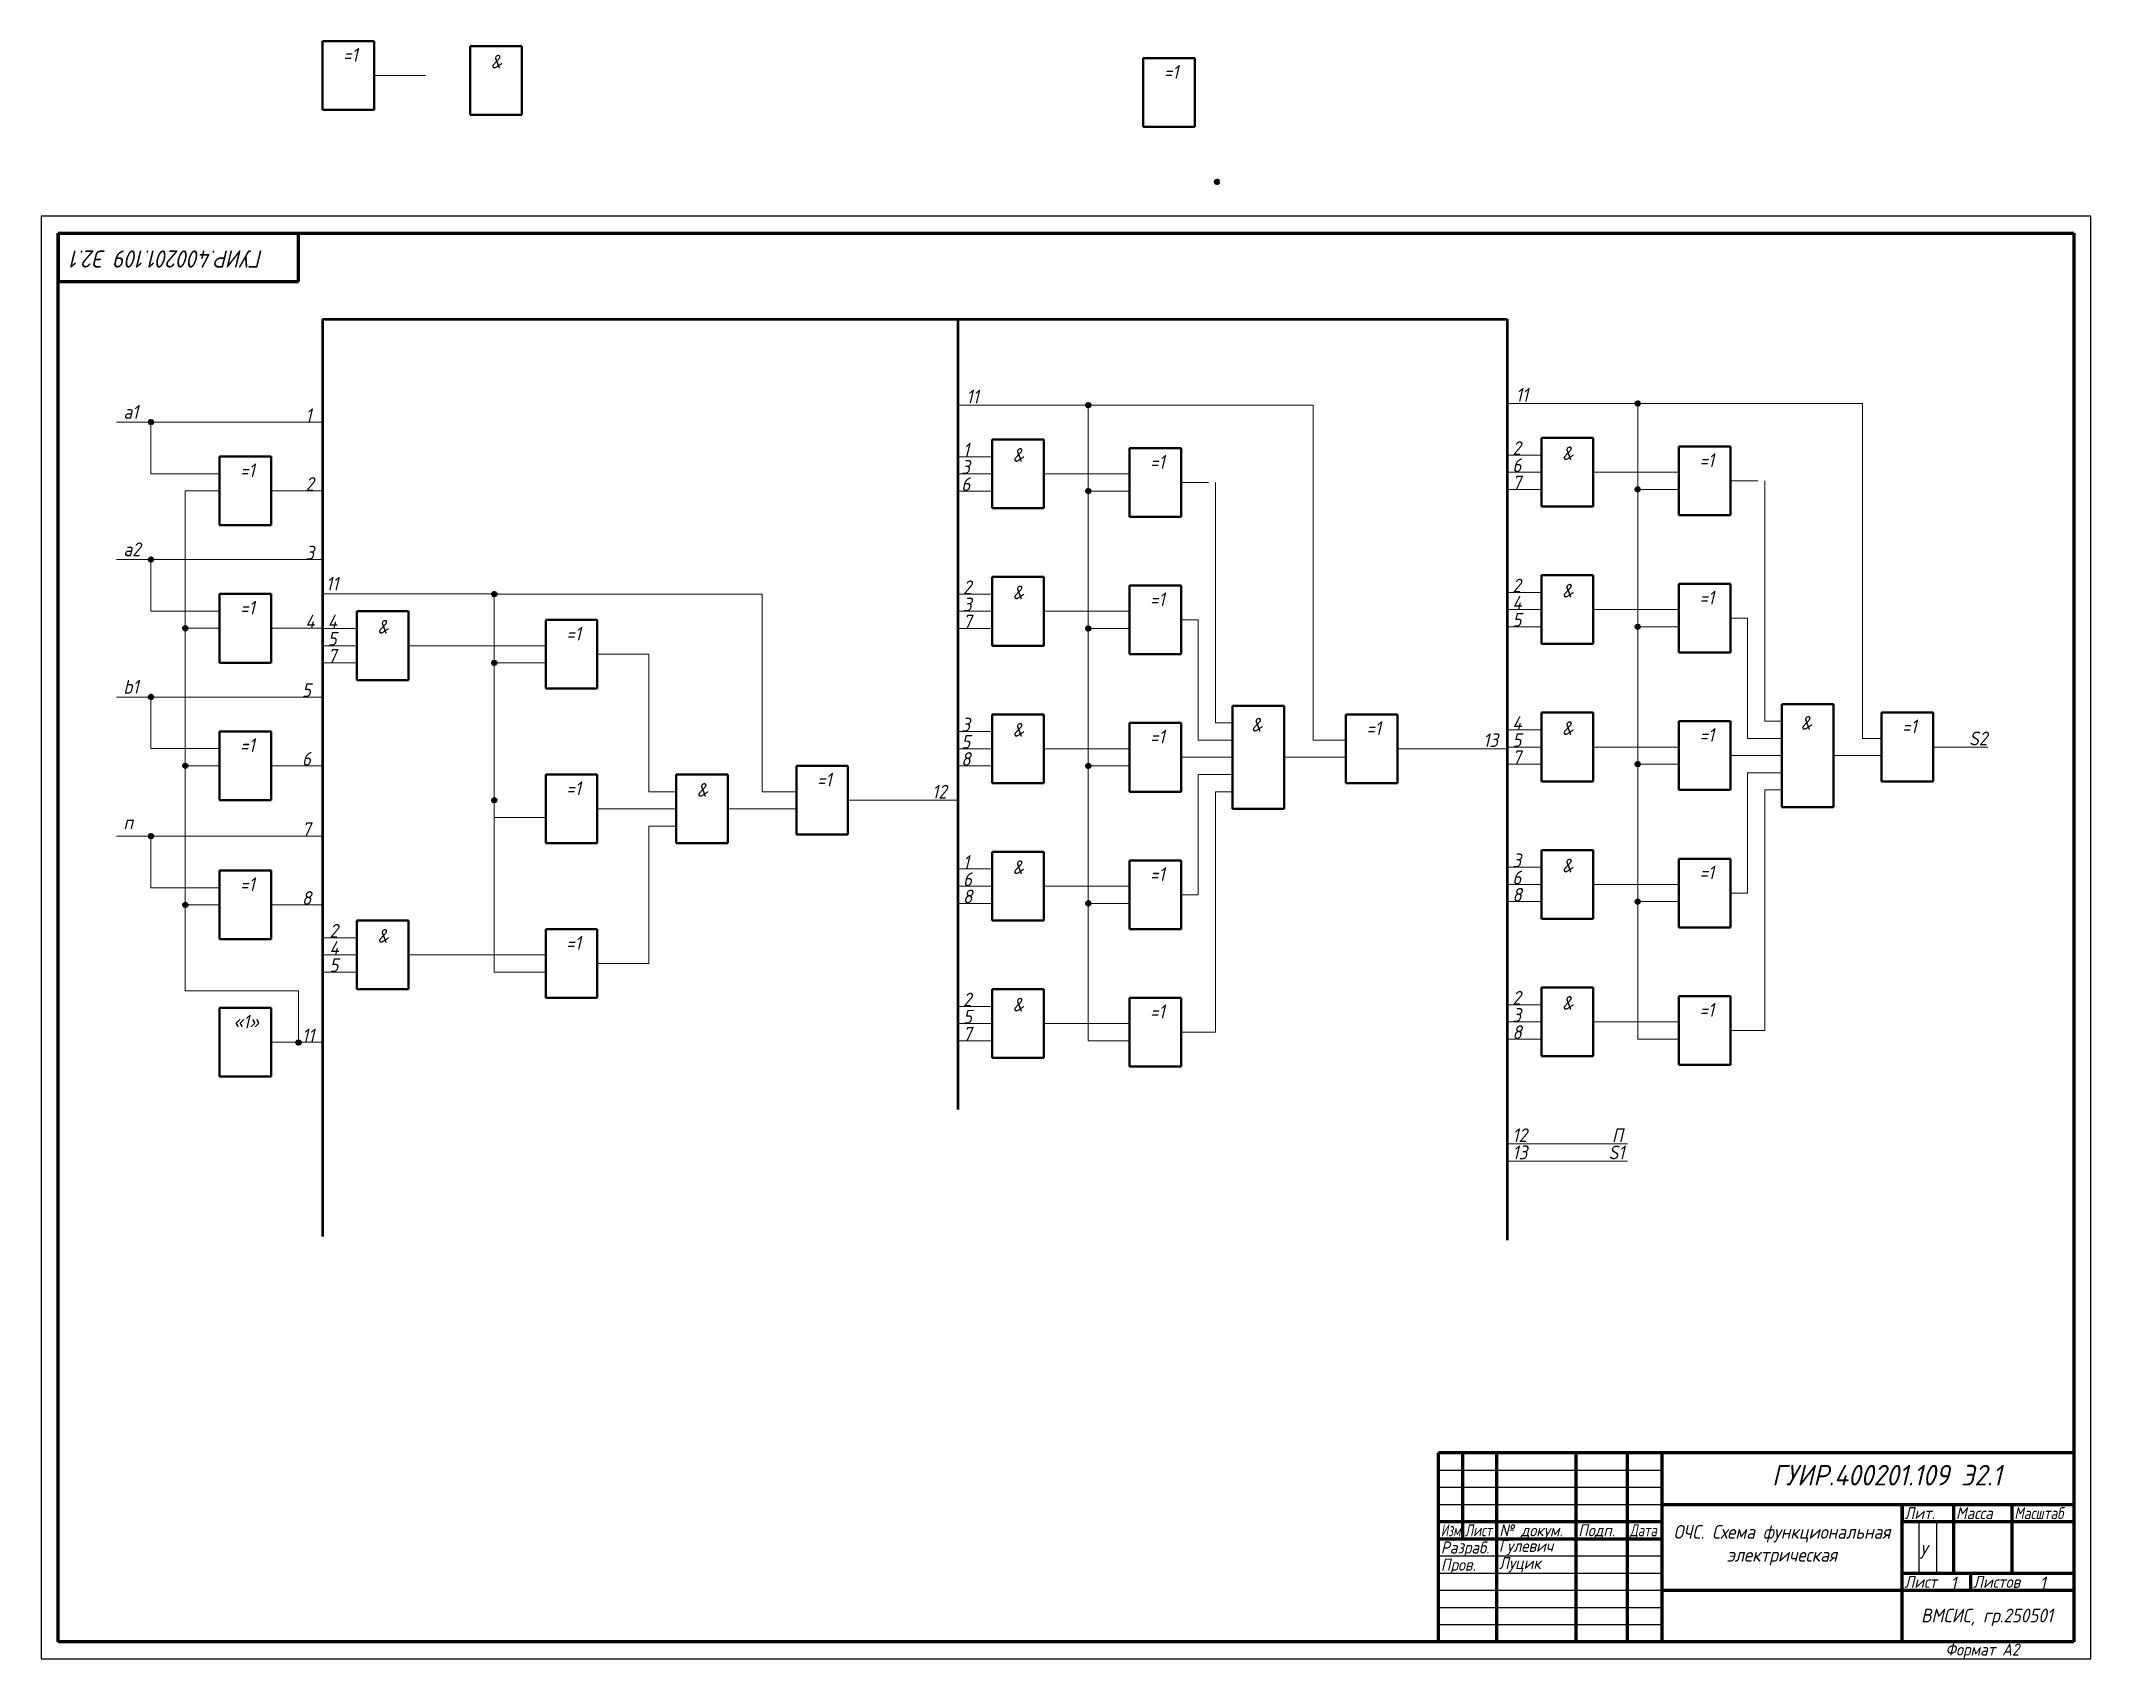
# Model space of a CAD drawing. Header units: millimetres. Extents: x 933 to 3512, y -240 to 1691.
# Drawn here: x 2915 to 3512, y 115 to 586 of the extents above; entities that cross this region are included whole.
import ezdxf

# ---------------------------------------------------------------- set-up
doc = ezdxf.new("R2010")
doc.units = ezdxf.units.MM
doc.header["$LTSCALE"] = 0.5
doc.layers.get('0').update_dxf_attribs({"lineweight": 60})
doc.layers.get('Defpoints').update_dxf_attribs({"color": 5})
doc.layers.add('4-текст', color=7, linetype='Continuous', true_color=0x00ad00)
doc.layers.add('провода', color=122, linetype='Continuous', lineweight=15)
doc.layers.add('фигуры', color=7, linetype='Continuous', lineweight=40)
doc.styles.get("Standard").update_dxf_attribs({"font": 'isocpeui.ttf', "width": 0.9})

msp = doc.modelspace()

# ---------------------------------------------------------------- texts
at = {"lineweight": -3, "width": 0.9}
msp.add_text('Формат А2', height=3.5, dxfattribs=at).set_placement((3469.6, 116.05))
at = {"insert": (3372.5, 269.5), "char_height": 4, "attachment_point": 1}
msp.add_mtext('П', dxfattribs=at)
at = {"insert": (3387, 154.05), "char_height": 4, "attachment_point": 1}
msp.add_mtext_dynamic_manual_height_columns('\\pxqc;ОЧС. Схема функциональная электрическая', width=70, gutter_width=20, heights=[0], dxfattribs=at)
at = {"layer": '4-текст', "lineweight": -3}
for s, width, p in [('Лит.', 0.9, (3457.67, 155.75)), ('Масса', 0.9, (3472.67, 155.75)), ('Масштаб', 0.8, (3489.67, 155.75)), ('Изм.', 0.7, (3322.67, 150.75)), ('Разраб.', 0.9, (3322.67, 145.75)), ('Лист', 0.75, (3329.67, 150.75)), ('№ докум.', 0.9, (3339.67, 150.75)), ('Подп.', 0.9, (3362.67, 150.75)), ('Дата', 0.75, (3377.67, 150.75)), ('Пров.', 0.9, (3322.67, 140.75)), ('Лист', 0.9, (3457.67, 135.75)), ('Листов', 0.9, (3477.67, 135.75))]:
    msp.add_text(s, height=3.5, dxfattribs=dict(at, width=width)).set_placement(p)
at = {"layer": 'провода', "width": 0.9}
for s, p in [('У', (3462, 144.25)), ('1', (3471, 135.05)), ('1', (3497, 135.05))]:
    msp.add_text(s, height=4, dxfattribs=at).set_placement(p)
at = {"layer": 'провода', "insert": (2924, 522.55), "char_height": 5, "attachment_point": 6, "rotation": 180}
msp.add_mtext_dynamic_manual_height_columns('ГУИР.400201.109 Э2.1', width=70, gutter_width=20, heights=[0], dxfattribs=at)
at = {"layer": 'провода'}
for s, width, insert, char_height, attachment_point in [('ГУИР.400201.109 Э2.1', 84, (3486, 168.55), 6, 6), ('Гулевич', 23, (3339.57, 149.73), 3.5, 1), ('ВМСИС, гр.250501', 50, (3462.5, 129.7), 4, 1)]:
    msp.add_mtext_dynamic_manual_height_columns(s, width=width, gutter_width=20, heights=[0], dxfattribs=dict(at, insert=insert, char_height=char_height, attachment_point=attachment_point))
at = {"layer": 'фигуры', "width": 0.9}
for s, p in [('=1', (3003, 580)), ('&', (3046, 578)), ('=1', (3242, 575)), ('a1', (2939, 476.05)), ('1', (2992, 475.05)), ('&', (3198, 463.5)), ('&', (3358, 464)), ('=1', (3398, 462)), ('=1', (2973, 459.05)), ('=1', (3238, 461.5)), ('2', (2992, 455.05)), ('а2', (2939, 436.05)), ('3', (2992, 435.05)), ('11', (2998, 426.05)), ('&', (3198, 423.5)), ('=1', (3238, 421.5)), ('=1', (3238, 421.5)), ('&', (3358, 424)), ('=1', (3398, 422)), ('=1', (3398, 422)), ('=1', (2973, 419.05)), ('4', (2992, 415.05)), ('&', (3013, 413.5)), ('=1', (3068, 411.5)), ('b1', (2939, 396.05)), ('5', (2991, 395.05)), ('&', (3267.5, 385)), ('&', (3427.5, 385.5)), ('=1', (3457, 384.5)), ('=1', (2973, 379.05)), ('&', (3198, 383.5)), ('=1', (3238, 381.5)), ('=1', (3238, 381.5)), ('=1', (3301, 384)), ('&', (3358, 384)), ('=1', (3398, 382)), ('=1', (3398, 382)), ('6', (2991, 375.05)), ('=1', (3068, 366.5)), ('=1', (3141, 369)), ('&', (3106, 366)), ('п', (2939, 356.55)), ('7', (2991, 354.55)), ('&', (3198, 343.5)), ('&', (3358, 344)), ('=1', (2973, 338.55)), ('=1', (3238, 341.5)), ('=1', (3238, 341.5)), ('=1', (3398, 342)), ('=1', (3398, 342)), ('8', (2991, 334.55)), ('&', (3013, 323.5)), ('=1', (3068, 321.5)), ('&', (3198, 303.5)), ('=1', (3238, 301.5)), ('&', (3358, 304)), ('=1', (3398, 302)), ('«1»', (2971, 298.55)), ('11', (2991, 294.55))]:
    msp.add_text(s, height=4, dxfattribs=at).set_placement(p)
at = {"layer": 'фигуры', "attachment_point": 1}
for s, width, insert, char_height in [('11', 0.5, (3184.5, 484.5), 4), ('11', 0.5, (3344.5, 485), 4), ('7', 0.5, (3183.5, 419), 4), ('4', 0.5, (3343.5, 389.5), 4), ('8', 0.5, (3183.5, 339), 4), ('5', 0.5, (2999, 319), 4), ('7', 0.5, (3183.5, 299), 4), ('Луцик', 0.1828, (3339.61, 144.74), 3.5)]:
    msp.add_mtext_dynamic_manual_height_columns(s, width=width, gutter_width=20, heights=[0], dxfattribs=dict(at, insert=insert, char_height=char_height))
at = {"layer": 'фигуры', "char_height": 4, "attachment_point": 1}
for s, insert in [('1', (3183.5, 469)), ('2', (3343.5, 469.5)), ('3', (3183, 464)), ('6', (3343.5, 464.5)), ('6', (3183, 459)), ('7', (3343.5, 459.5)), ('2', (3183.5, 429)), ('3', (3183.5, 424)), ('2', (3343.5, 429.5)), ('4', (3343.5, 424.5)), ('4', (2998.5, 419)), ('5', (3343.5, 419.5)), ('5', (2998.5, 414)), ('7', (2998.5, 409)), ('3', (3183, 389)), ('5', (3183, 384)), ('13', (3335, 384.5)), ('5', (3343.5, 384.5)), ('S2', (3476.5, 385)), ('8', (3183, 379)), ('7', (3343.5, 379.5)), ('12', (3174.5, 369.5)), ('1', (3183.5, 349)), ('3', (3343.5, 349.5)), ('6', (3183.5, 344)), ('6', (3343.5, 344.5)), ('8', (3343.5, 339.5)), ('2', (2999, 329)), ('4', (2999, 324)), ('2', (3183.5, 309)), ('2', (3343.5, 309.5)), ('3', (3343.5, 304.5)), ('5', (3183.5, 304)), ('8', (3343.5, 299.5)), ('12', (3343.5, 269.5)), ('13', (3343.5, 264.5)), ('S1', (3371.5, 264.5))]:
    msp.add_mtext(s, dxfattribs=dict(at, insert=insert))

# ---------------------------------------------------------------- linework, layer by layer
for p, q in [((2920, 530.05), (2920, 516.05)), ((2990, 516.05), (2990, 530.05)), ((2920, 516.05), (2990, 516.05)), ((3457, 160.05), (3457, 155.05))]:
    msp.add_line(p, q)
at = {"lineweight": 50}
msp.add_line((3182, 505.05), (3182, 275), dxfattribs=at)
at = {"lineweight": 60}
for p, q in [((3507, 175.05), (3322, 175.05)), ((3322, 120.05), (3322, 175.05)), ((3329, 175.05), (3329, 150.05)), ((3339, 120.05), (3339, 175.05)), ((3362, 175.05), (3362, 120.05)), ((3377, 120.05), (3377, 175.05)), ((3387, 175.05), (3387, 120.05)), ((3387, 160.05), (3507, 160.05)), ((3457, 120.05), (3457, 160.05)), ((3472, 160.05), (3472, 140.05)), ((3489, 140.05), (3489, 160.05)), ((3322, 155.05), (3387, 155.05)), ((3322, 150.05), (3387, 150.05)), ((3457, 155.05), (3507, 155.05)), ((3457, 140.05), (3507, 140.05)), ((3477, 135.05), (3477, 140.05)), ((3387, 135.05), (3507, 135.05))]:
    msp.add_line(p, q, dxfattribs=at)
at = {"lineweight": -3}
for p, q in [((3322, 170.05), (3387, 170.05)), ((3322, 165.05), (3387, 165.05)), ((3322, 160.05), (3387, 160.05)), ((3462, 140.05), (3462, 155.05)), ((3467, 155.05), (3467, 140.05)), ((3322, 145.05), (3387, 145.05)), ((3322, 140.05), (3387, 140.05)), ((3322, 135.05), (3387, 135.05)), ((3322, 130.05), (3387, 130.05)), ((3322, 125.05), (3387, 125.05))]:
    msp.add_line(p, q, dxfattribs=at)
for centre in [(3257.5, 545), (3220, 480), (3380, 480.5), (2947, 475.05), (3220, 455), (3380, 455.5), (2947, 435.05), (3047, 425), (2957, 415.05), (3220, 415), (3380, 415.5), (3047, 405), (2947, 395.05), (2957, 375.05), (3220, 375), (3380, 375.5), (3047, 365), (2947, 354.55), (2957, 334.55), (3220, 335), (3380, 335.5), (2990, 294.5)]:
    msp.add_circle(centre, 0.5)
at = {"layer": 'Defpoints'}
for p, q in [((3512, 535.05), (2915, 535.05)), ((2915, 535.05), (2915, 115.05)), ((3512, 115.05), (3512, 535.05)), ((2915, 115.05), (3512, 115.05))]:
    msp.add_line(p, q, dxfattribs=at)
at = {"layer": 'провода', "lineweight": 15}
for p, q in [((3012, 576), (3027, 576)), ((2997, 475.05), (2937, 475.05)), ((2947, 475.05), (2947, 460.05)), ((2947, 460.05), (2967, 460.05)), ((2982, 455.05), (2997, 455.05)), ((2997, 435.05), (2937, 435.05)), ((2947, 435.05), (2947, 420.05)), ((2947, 420.05), (2967, 420.05)), ((2982, 415.05), (2997, 415.05)), ((3077, 407.5), (3092, 407.5)), ((2997, 395.05), (2937, 395.05)), ((2947, 395.05), (2947, 380.05)), ((2947, 380.05), (2967, 380.05)), ((2982, 375.05), (2997, 375.05)), ((3150, 365), (3165, 365)), ((3077, 362.5), (3100, 362.5)), ((2997, 354.55), (2937, 354.55)), ((2947, 354.55), (2947, 339.55)), ((2947, 339.55), (2967, 339.55)), ((2982, 334.55), (2997, 334.55)), ((3077, 317.5), (3092, 317.5)), ((2982, 294.55), (2997, 294.55))]:
    msp.add_line(p, q, dxfattribs=at)
at = {"layer": 'провода'}
for p, q in [((3182, 480), (3252.5, 480)), ((3220, 480), (3220, 300)), ((3252.5, 480), (3285.5, 480)), ((3285.5, 480), (3285.5, 382.5)), ((3342, 480.5), (3412.5, 480.5)), ((3380, 480.5), (3380, 300.5)), ((3412.5, 480.5), (3445.5, 480.5)), ((3445.5, 480.5), (3445.5, 383)), ((3192, 465), (3182, 465)), ((3192, 460), (3182, 460)), ((3207, 460), (3232, 460)), ((3352, 465.5), (3342, 465.5)), ((3352, 460.5), (3342, 460.5)), ((3367, 460.5), (3392, 460.5)), ((2957, 455.05), (2967, 455.05)), ((2957, 309.5), (2957, 455)), ((3192, 455), (3182, 455)), ((3232, 455), (3220, 455)), ((3247, 457.5), (3255, 457.5)), ((3257, 457.5), (3257, 387.5)), ((3352, 455.5), (3342, 455.5)), ((3392, 455.5), (3380, 455.5)), ((3407, 458), (3415, 458)), ((3417, 458), (3417, 388)), ((2997, 425.05), (3047, 425.05)), ((3047, 425), (3047, 315)), ((3047, 425), (3125, 425)), ((3125, 425), (3125, 367.5)), ((3192, 425), (3182, 425)), ((3352, 425.5), (3342, 425.5)), ((3192, 420), (3182, 420)), ((3207, 420), (3232, 420)), ((3352, 420.5), (3342, 420.5)), ((3367, 420.5), (3392, 420.5)), ((3407, 418), (3412, 418)), ((3412, 418), (3412, 383)), ((2957, 415.05), (2967, 415.05)), ((3007, 415), (2997, 415)), ((3192, 415), (3182, 415)), ((3232, 415), (3220, 415)), ((3247, 417.5), (3252, 417.5)), ((3252, 417.5), (3252, 382.5)), ((3352, 415.5), (3342, 415.5)), ((3392, 415.5), (3380, 415.5)), ((3007, 410), (2997, 410)), ((3022, 410), (3062, 410)), ((3092, 407.5), (3092, 367.5)), ((3007, 405), (2997, 405)), ((3047, 405), (3062, 405)), ((3192, 385), (3182, 385)), ((3252, 382.5), (3262, 382.5)), ((3257, 387.5), (3262, 387.5)), ((3285.5, 382.5), (3295, 382.5)), ((3352, 385.5), (3342, 385.5)), ((3412, 383), (3422, 383)), ((3417, 388), (3422, 388)), ((3445.5, 383), (3451, 383)), ((3192, 380), (3182, 380)), ((3207, 380), (3232, 380)), ((3247, 377.5), (3262, 377.5)), ((3277, 377.5), (3295, 377.5)), ((3310, 380), (3342, 380)), ((3352, 380.5), (3342, 380.5)), ((3367, 380.5), (3392, 380.5)), ((3407, 378), (3422, 378)), ((3437, 378), (3451, 378)), ((3466, 380.5), (3482, 380.5)), ((2957, 375.05), (2967, 375.05)), ((3192, 375), (3182, 375)), ((3232, 375), (3220, 375)), ((3252, 337.5), (3252, 372.5)), ((3252, 372.5), (3262, 372.5)), ((3352, 375.5), (3342, 375.5)), ((3392, 375.5), (3380, 375.5)), ((3412, 338), (3412, 373)), ((3412, 373), (3422, 373)), ((3092, 367.5), (3100, 367.5)), ((3125, 367.5), (3135, 367.5)), ((3165, 365), (3182, 365)), ((3257, 297.5), (3257, 367.5)), ((3257, 367.5), (3262, 367.5)), ((3417, 298), (3417, 368)), ((3417, 368), (3422, 368)), ((3047, 360), (3062, 360)), ((3115, 362.5), (3135, 362.5)), ((3092, 317.5), (3092, 357.5)), ((3092, 357.5), (3100, 357.5)), ((3192, 345), (3182, 345)), ((3352, 345.5), (3342, 345.5)), ((3352, 340.5), (3342, 340.5)), ((3367, 340.5), (3392, 340.5)), ((2957, 334.55), (2967, 334.55)), ((3192, 340), (3182, 340)), ((3192, 335), (3182, 335)), ((3207, 340), (3232, 340)), ((3232, 335), (3220, 335)), ((3247, 337.5), (3252, 337.5)), ((3352, 335.5), (3342, 335.5)), ((3392, 335.5), (3380, 335.5)), ((3407, 338), (3412, 338)), ((3007, 325), (2997, 325)), ((3007, 320), (2997, 320)), ((3022, 320), (3062, 320)), ((3007, 315), (2997, 315)), ((3047, 315), (3062, 315)), ((2990, 309.5), (2957, 309.5)), ((2990, 307), (2990, 309.5)), ((2990, 294.5), (2990, 307)), ((2990, 307), (2990, 307)), ((3192, 305), (3182, 305)), ((3352, 305.5), (3342, 305.5)), ((3192, 300), (3182, 300)), ((3207, 300), (3232, 300)), ((3220, 300), (3220, 295)), ((3352, 300.5), (3342, 300.5)), ((3367, 300.5), (3392, 300.5)), ((3380, 300.5), (3380, 295.5)), ((3192, 295), (3182, 295)), ((3220, 295), (3232, 295)), ((3247, 297.5), (3257, 297.5)), ((3352, 295.5), (3342, 295.5)), ((3380, 295.5), (3392, 295.5)), ((3407, 298), (3417, 298)), ((3342, 265), (3377, 265)), ((3342, 260), (3377, 260))]:
    msp.add_line(p, q, dxfattribs=at)
at = {"layer": 'фигуры', "lineweight": 40}
for p, q in [((2997, 586), (3012, 586)), ((2997, 566), (2997, 586)), ((3012, 586), (3012, 575)), ((3040, 564.5), (3040, 584.5)), ((3055, 584.5), (3040, 584.5)), ((3055, 584.5), (3055, 564.5)), ((3236, 581), (3251, 581)), ((3236, 561), (3236, 581)), ((3251, 581), (3251, 570)), ((3012, 575), (3012, 566)), ((3251, 570), (3251, 561)), ((3012, 566), (2997, 566)), ((3055, 564.5), (3040, 564.5)), ((3251, 561), (3236, 561)), ((3192, 450), (3192, 470)), ((3207, 470), (3192, 470)), ((3207, 470), (3207, 450)), ((3232, 467.5), (3247, 467.5)), ((3232, 447.5), (3232, 467.5)), ((3352, 450.5), (3352, 470.5)), ((3367, 470.5), (3352, 470.5)), ((3367, 470.5), (3367, 450.5)), ((3392, 468), (3407, 468)), ((3392, 448), (3392, 468)), ((2967, 465.05), (2982, 465.05)), ((2967, 445.05), (2967, 465.05)), ((2982, 465.05), (2982, 454.05)), ((2982, 454.05), (2982, 445.05)), ((3207, 450), (3192, 450)), ((3367, 450.5), (3352, 450.5)), ((3407, 448), (3392, 448)), ((2982, 445.05), (2967, 445.05)), ((3247, 447.5), (3232, 447.5)), ((3192, 410), (3192, 430)), ((3207, 430), (3192, 430)), ((3207, 430), (3207, 410)), ((3352, 410.5), (3352, 430.5)), ((3367, 430.5), (3352, 430.5)), ((3367, 430.5), (3367, 410.5)), ((2967, 425.05), (2982, 425.05)), ((2967, 405.05), (2967, 425.05)), ((2982, 425.05), (2982, 414.05)), ((3232, 427.5), (3247, 427.5)), ((3232, 407.5), (3232, 427.5)), ((3232, 427.5), (3247, 427.5)), ((3232, 407.5), (3232, 427.5)), ((3392, 428), (3407, 428)), ((3392, 408), (3392, 428)), ((3392, 428), (3407, 428)), ((3392, 408), (3392, 428)), ((3007, 400), (3007, 420)), ((3022, 420), (3007, 420)), ((3022, 420), (3022, 400)), ((2982, 414.05), (2982, 405.05)), ((3062, 417.5), (3077, 417.5)), ((3062, 397.5), (3062, 417.5)), ((3077, 417.5), (3077, 406.5)), ((3077, 406.5), (3077, 397.5)), ((3207, 410), (3192, 410)), ((3247, 407.5), (3232, 407.5)), ((3247, 407.5), (3232, 407.5)), ((3367, 410.5), (3352, 410.5)), ((3407, 408), (3392, 408)), ((3407, 408), (3392, 408)), ((2982, 405.05), (2967, 405.05)), ((3022, 400), (3007, 400)), ((3077, 397.5), (3062, 397.5)), ((3192, 370), (3192, 390)), ((3207, 390), (3192, 390)), ((3207, 390), (3207, 370)), ((3295, 390), (3310, 390)), ((3295, 370), (3295, 390)), ((3310, 390), (3310, 379)), ((3352, 370.5), (3352, 390.5)), ((3367, 390.5), (3352, 390.5)), ((3367, 390.5), (3367, 370.5)), ((3451, 390.5), (3466, 390.5)), ((3451, 370.5), (3451, 390.5)), ((3466, 390.5), (3466, 379.5)), ((2967, 385.05), (2982, 385.05)), ((2967, 365.05), (2967, 385.05)), ((2982, 385.05), (2982, 374.05)), ((3232, 387.5), (3247, 387.5)), ((3232, 367.5), (3232, 387.5)), ((3232, 387.5), (3247, 387.5)), ((3232, 367.5), (3232, 387.5)), ((3392, 388), (3407, 388)), ((3392, 368), (3392, 388)), ((3392, 388), (3407, 388)), ((3392, 368), (3392, 388)), ((3310, 379), (3310, 370)), ((3466, 379.5), (3466, 370.5)), ((2982, 374.05), (2982, 365.05)), ((3062, 372.5), (3077, 372.5)), ((3062, 352.5), (3062, 372.5)), ((3077, 372.5), (3077, 361.5)), ((3100, 352.5), (3100, 372.5)), ((3115, 372.5), (3100, 372.5)), ((3115, 372.5), (3115, 352.5)), ((3135, 375), (3150, 375)), ((3135, 355), (3135, 375)), ((3150, 375), (3150, 364)), ((3367, 370.5), (3352, 370.5)), ((3466, 370.5), (3451, 370.5)), ((2982, 365.05), (2967, 365.05)), ((3207, 370), (3192, 370)), ((3247, 367.5), (3232, 367.5)), ((3247, 367.5), (3232, 367.5)), ((3310, 370), (3295, 370)), ((3407, 368), (3392, 368)), ((3407, 368), (3392, 368)), ((3077, 361.5), (3077, 352.5)), ((3150, 364), (3150, 355)), ((3077, 352.5), (3062, 352.5)), ((3115, 352.5), (3100, 352.5)), ((3150, 355), (3135, 355)), ((3192, 330), (3192, 350)), ((3207, 350), (3192, 350)), ((3207, 350), (3207, 330)), ((3232, 347.5), (3247, 347.5)), ((3232, 327.5), (3232, 347.5)), ((3232, 347.5), (3247, 347.5)), ((3232, 327.5), (3232, 347.5)), ((3352, 330.5), (3352, 350.5)), ((3367, 350.5), (3352, 350.5)), ((3367, 350.5), (3367, 330.5)), ((3392, 348), (3407, 348)), ((3392, 328), (3392, 348)), ((3392, 348), (3407, 348)), ((3392, 328), (3392, 348)), ((2967, 344.55), (2982, 344.55)), ((2967, 324.55), (2967, 344.55)), ((2982, 344.55), (2982, 333.55)), ((2982, 333.55), (2982, 324.55)), ((3007, 310), (3007, 330)), ((3022, 330), (3007, 330)), ((3022, 330), (3022, 310)), ((3207, 330), (3192, 330)), ((3367, 330.5), (3352, 330.5)), ((2982, 324.55), (2967, 324.55)), ((3062, 327.5), (3077, 327.5)), ((3062, 307.5), (3062, 327.5)), ((3077, 327.5), (3077, 316.5)), ((3247, 327.5), (3232, 327.5)), ((3247, 327.5), (3232, 327.5)), ((3407, 328), (3392, 328)), ((3407, 328), (3392, 328)), ((3077, 316.5), (3077, 307.5)), ((3352, 290.5), (3352, 310.5)), ((3367, 310.5), (3352, 310.5)), ((3367, 310.5), (3367, 290.5)), ((2967, 304.55), (2982, 304.55)), ((2967, 284.55), (2967, 304.55)), ((2982, 304.55), (2982, 293.55)), ((3022, 310), (3007, 310)), ((3077, 307.5), (3062, 307.5)), ((3192, 290), (3192, 310)), ((3207, 310), (3192, 310)), ((3207, 310), (3207, 290)), ((3232, 307.5), (3247, 307.5)), ((3232, 287.5), (3232, 307.5)), ((3392, 308), (3407, 308)), ((3392, 288), (3392, 308)), ((2982, 293.55), (2982, 284.55)), ((3207, 290), (3192, 290)), ((3247, 287.5), (3232, 287.5)), ((3367, 290.5), (3352, 290.5)), ((3407, 288), (3392, 288)), ((2982, 284.55), (2967, 284.55))]:
    msp.add_line(p, q, dxfattribs=at)
at = {"layer": 'фигуры', "lineweight": 60}
for p, q in [((2920, 120.05), (2920, 530.05)), ((2920, 530.05), (3492, 530.05)), ((3492, 530.05), (3507, 530.05)), ((3507, 530.05), (3507, 120.05)), ((3507, 120.05), (2920, 120.05))]:
    msp.add_line(p, q, dxfattribs=at)
at = {"layer": 'фигуры', "lineweight": 50}
for p, q in [((2997, 505.05), (2997, 238)), ((2997, 505.05), (3342, 505.05)), ((3342, 505.05), (3342, 237))]:
    msp.add_line(p, q, dxfattribs=at)
at = {"layer": 'фигуры'}
for p, q in [((3247, 467.5), (3247, 447.5)), ((3407, 468), (3407, 448)), ((3247, 427.5), (3247, 407.5)), ((3407, 428), (3407, 408)), ((3262, 377.5), (3262, 392.5)), ((3262, 392.5), (3262, 377.5)), ((3277, 392.5), (3262, 392.5)), ((3277, 362.5), (3277, 392.5)), ((3422, 378), (3422, 393)), ((3422, 393), (3422, 378)), ((3437, 393), (3422, 393)), ((3437, 363), (3437, 393)), ((3247, 387.5), (3247, 367.5)), ((3407, 388), (3407, 368)), ((3262, 377.5), (3262, 362.5)), ((3422, 378), (3422, 363)), ((3262, 362.5), (3277, 362.5)), ((3422, 363), (3437, 363)), ((3247, 347.5), (3247, 327.5)), ((3407, 348), (3407, 328)), ((3247, 307.5), (3247, 287.5)), ((3407, 308), (3407, 288))]:
    msp.add_line(p, q, dxfattribs=at)

msp.set_redraw_order([(e.dxf.handle, doc.entitydb.next_handle()) for e in msp.query("TEXT MTEXT ATTDEF DIMENSION ARC_DIMENSION")])  # texts and dimensions are drawn at this point

doc.saveas('drawing.dxf')
